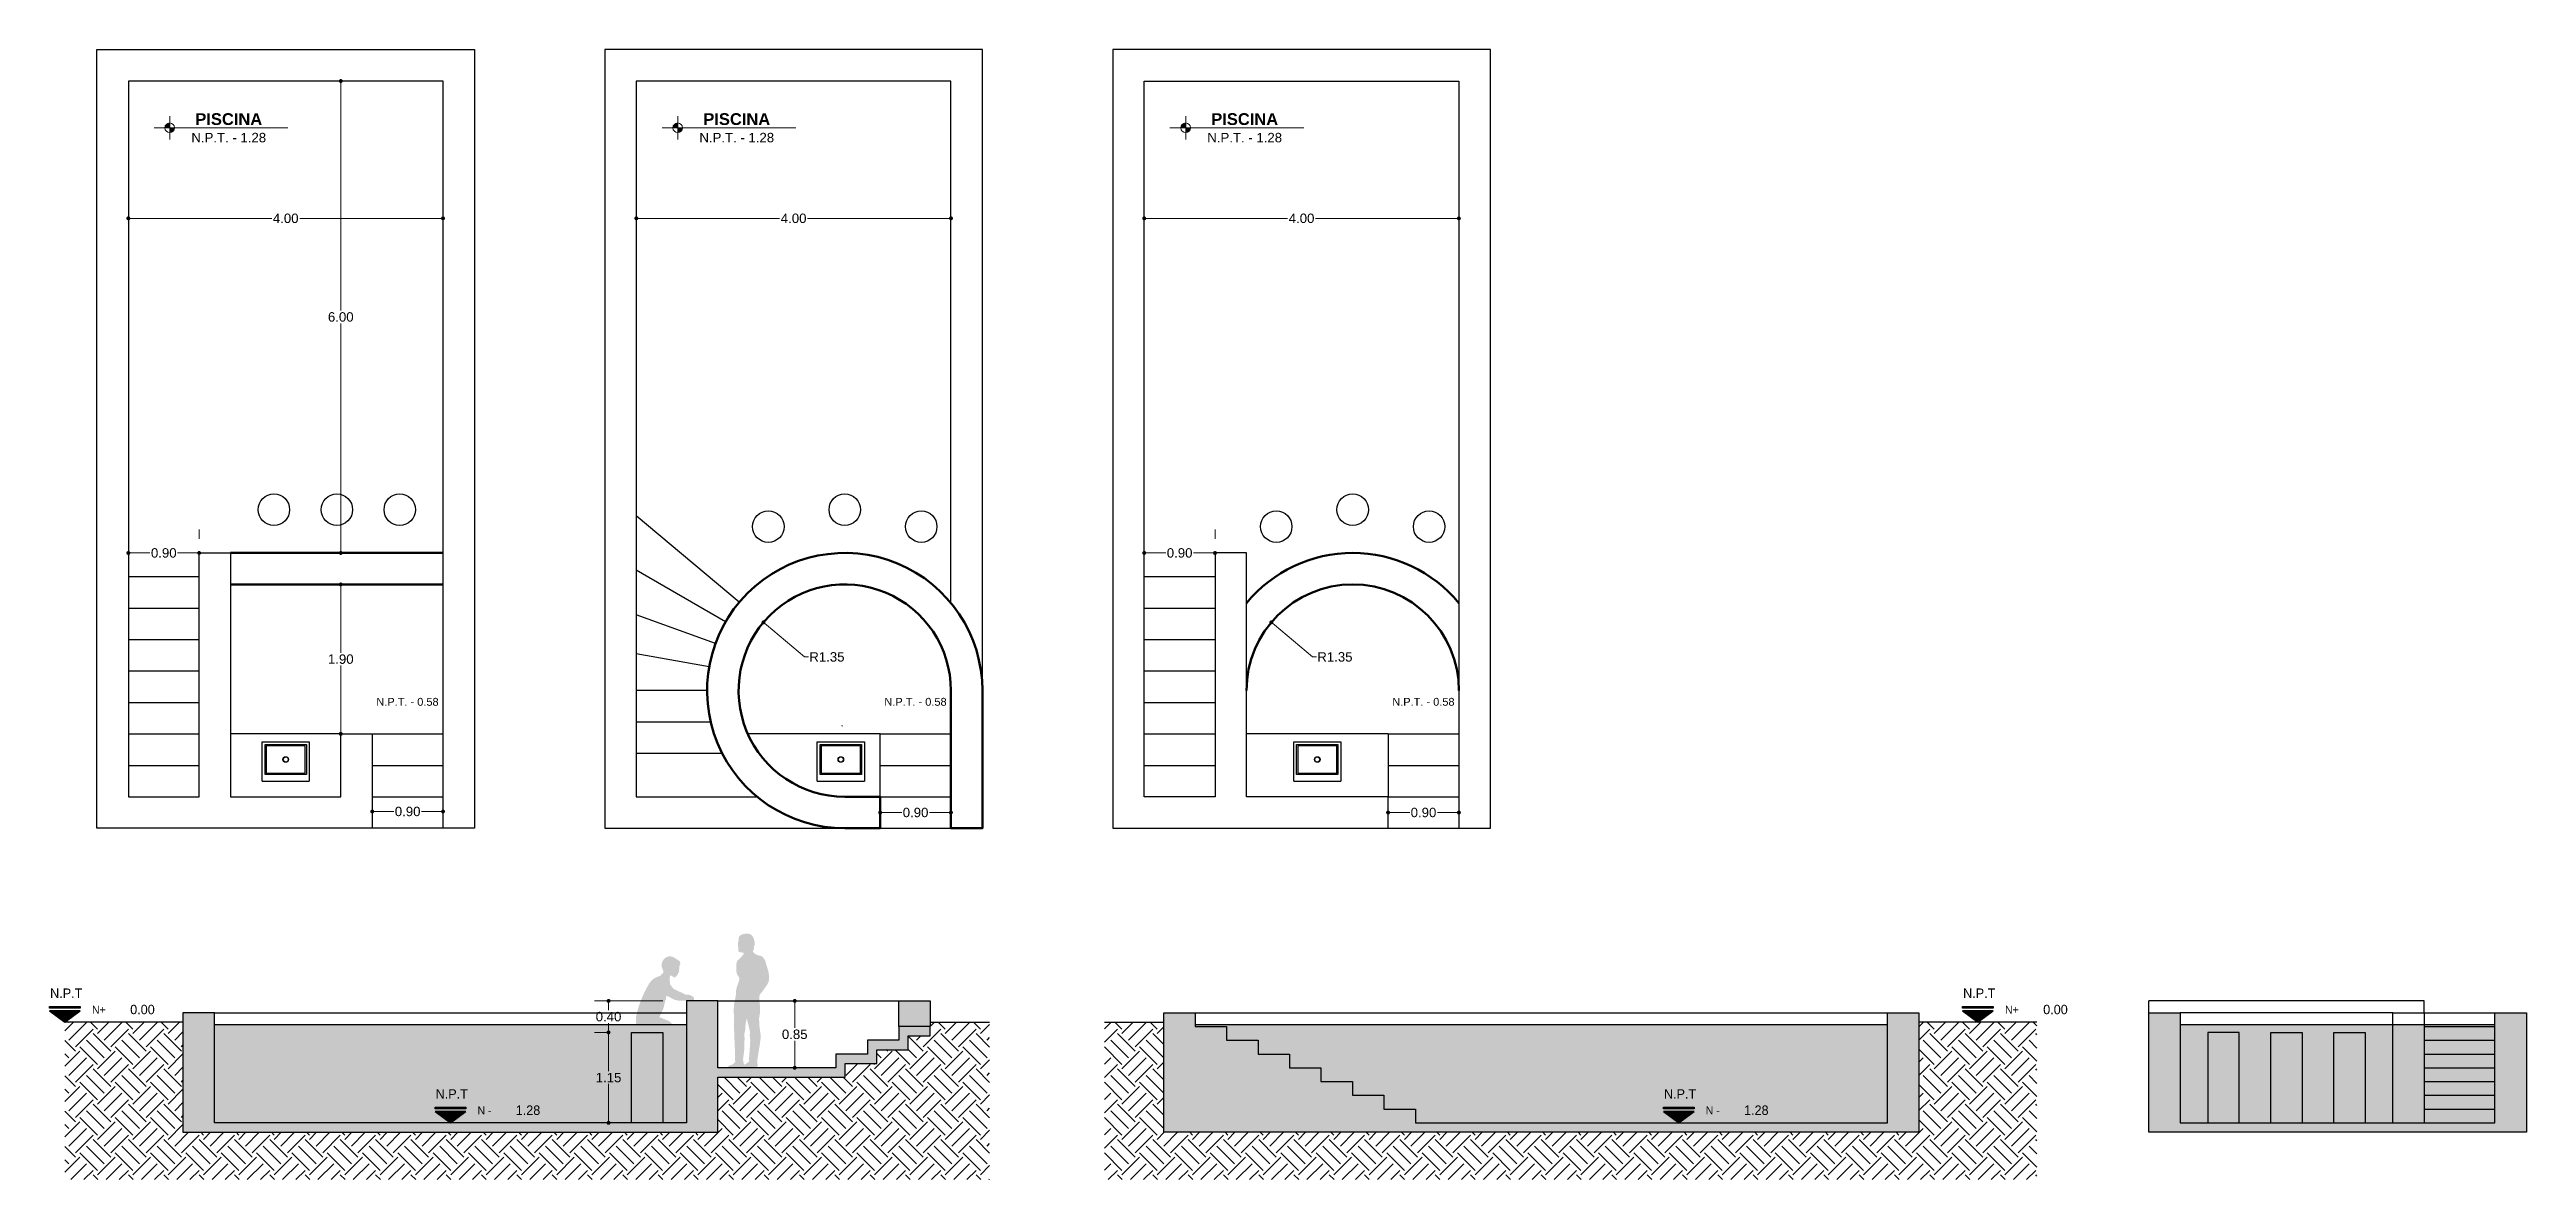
# Model space of a CAD drawing. Header units: metres. Extents: x 15.4 to 68.4, y 2.8 to 27.4.
# Drawn here: x 15.39 to 46.87, y 2.8 to 17.17 of the extents above; entities that cross this region are included whole.
import ezdxf
from ezdxf.enums import TextEntityAlignment as Align

# ---------------------------------------------------------------- set-up
doc = ezdxf.new("R2010")
doc.units = ezdxf.units.M
doc.layers.add('FIGURE_PERSONE', color=252, linetype='Continuous', lineweight=0)
doc.layers.add('MUEBLES', color=7, linetype='Continuous', true_color=0x939598)
doc.layers.add('TEXTO', color=7, linetype='Continuous', lineweight=9, true_color=0x737373)
doc.styles.add('BankGothic Md BT', font='bgothm.ttf')
doc.styles.add('GENERATED_STYLE_1', font='arial.ttf')
doc.styles.get("Standard").update_dxf_attribs({"font": 'arial.ttf'})
doc.dimstyles.new('Style', dxfattribs={"dimtxt": 0.12, "dimasz": 0.05, "dimexe": 0.18, "dimexo": 0.3, "dimgap": 0.02, "dimtad": 0, "dimtih": 1, "dimtoh": 1, "dimzin": 0, "dimdsep": 46, "dimtxsty": 'GENERATED_STYLE_1', "dimblk": 'Point', "dimcen": 0.1, "dimclrd": 150, "dimclre": 150, "dimclrt": 256, "dimadec": 0, "dimazin": 0, "dimtfac": 1, "dimtmove": 0, "dimatfit": 3, "dimfxl": 1, "dimtolj": 1, "dimtzin": 0, "dimlwd": 20, "dimlwe": 18, "dimarcsym": 0})
pattern_1 = [(0, (0, 0), (0, 6.985), [5.08, -1.905]), (90, (0, 0), (-6.985, 4e-16), [5.08, -1.905])]

msp = doc.modelspace()

# ---------------------------------------------------------------- texts
at = {"char_height": 0.12, "attachment_point": 1, "style": 'BankGothic Md BT'}
for insert in [(15.4, 5.231), (39.719, 5.231), (20.301, 3.951), (35.916, 3.951)]:
    msp.add_mtext_dynamic_manual_height_columns('\\pxqc;{\\C251;\\c6710371;N.P.T}', width=0.39755, gutter_width=0.4, heights=[0], dxfattribs=dict(at, insert=insert))
at = {"layer": 'TEXTO', "char_height": 0.2625, "width": 2.09774, "attachment_point": 5, "rotation": 359.9934}
for s, insert in [('{\\fArial|b1|i0|c0|p34;\\H0.57143x;\\C256;\\c0;PISCINA\\P\\fArial|b0|i0|c238|p34;\\H0.8x;N.P.T. \\fArial|b0|i0|c0|p34;-\\fArial|b0|i0|c238|p34; \\fArial|b0|i0|c0|p34;1\\fArial|b0|i0|c238|p34;.\\fArial|b0|i0|c0|p34;28}', (17.665, 16.173)), ('{\\fArial|b1|i0|c0|p34;\\H0.57143x;\\C256;\\c0;PISCINA\\P\\fArial|b0|i0|c238|p34;\\H0.8x;N.P.T. \\fArial|b0|i0|c0|p34;-\\fArial|b0|i0|c238|p34; \\fArial|b0|i0|c0|p34;1\\fArial|b0|i0|c238|p34;.\\fArial|b0|i0|c0|p34;28}', (24.123, 16.173)), ('{\\fArial|b1|i0|c0|p34;\\H0.57143x;\\C256;\\c0;PISCINA\\P\\fArial|b0|i0|c238|p34;\\H0.8x;N.P.T. \\fArial|b0|i0|c0|p34;-\\fArial|b0|i0|c238|p34; \\fArial|b0|i0|c0|p34;1\\fArial|b0|i0|c238|p34;.\\fArial|b0|i0|c0|p34;28}', (30.58, 16.173)), ('{\\fArial|b0|i0|c238|p34;\\H0.38096x;\\C256;\\c0;N.P.T.\\fArial|b0|i0|c0|p34; -\\fArial|b0|i0|c238|p34; 0.\\fArial|b0|i0|c0|p34;58}', (19.937, 8.875)), ('{\\fArial|b0|i0|c238|p34;\\H0.38096x;\\C256;\\c0;N.P.T.\\fArial|b0|i0|c0|p34; -\\fArial|b0|i0|c238|p34; 0.\\fArial|b0|i0|c0|p34;58}', (26.395, 8.875)), ('{\\fArial|b0|i0|c238|p34;\\H0.38096x;\\C256;\\c0;N.P.T.\\fArial|b0|i0|c0|p34; -\\fArial|b0|i0|c238|p34; 0.\\fArial|b0|i0|c0|p34;58}', (32.852, 8.875))]:
    msp.add_mtext(s, dxfattribs=dict(at, insert=insert))

# ---------------------------------------------------------------- blocks, each defined once
blk = doc.blocks.new('Nivel 2')
at = {"true_color": 0x636466}
h = blk.add_hatch(color=251, dxfattribs=at)
h.dxf.hatch_style = 1
h.paths.add_polyline_path([(0.15, 0.138), (-0.15, 0.138), (-0.15, 0.154), (0.15, 0.154)])
at = {"true_color": 0x939598}
h = blk.add_hatch(color=252, dxfattribs=at)
h.dxf.hatch_style = 1
h.paths.add_polyline_path([(0.15, 0.11), (-0.15, 0.11), (0, 0)])
at = {"color": 7, "lineweight": -3}
blk.add_lwpolyline([(0.15, 0.138), (-0.15, 0.138), (-0.15, 0.154), (0.15, 0.154)], close=True, dxfattribs=at)
blk.add_lwpolyline([(0.15, 0.11), (-0.15, 0.11), (0, 0), (0.15, 0.11)], dxfattribs=at)
at = {"style": 'BankGothic Md BT'}
blk.add_attdef('N+', text='', height=0.08, dxfattribs=at).set_placement((0.332, 0.121), align=Align.MIDDLE)
at = {"color": 150, "style": 'BankGothic Md BT'}
blk.add_attdef('0.00', text='', height=0.1, dxfattribs=at).set_placement((0.757, 0.123), align=Align.MIDDLE)
blk = doc.blocks.new('Lavabo')
at = {"layer": 'MUEBLES'}
for p, q in [((-0.3, 0), (-0.3, -0.499)), ((-0.3, 0), (0.3, 0)), ((0.3, -0.499), (0.3, 0)), ((0.263, -0.085), (-0.263, -0.085)), ((-0.263, -0.085), (-0.263, -0.464)), ((-0.248, -0.449), (-0.248, -0.1)), ((-0.248, -0.1), (0.248, -0.1)), ((0.248, -0.1), (0.248, -0.449)), ((0.263, -0.464), (0.263, -0.085)), ((-0.3, -0.499), (0.3, -0.499)), ((-0.263, -0.464), (0.263, -0.464)), ((0.248, -0.449), (-0.248, -0.449))]:
    blk.add_line(p, q, dxfattribs=at)
for radius, start, end in [(0.035, 0, 180), (0.035, 180, 0), (0.032, 360, 180), (0.032, 180, 360)]:
    blk.add_arc((0, -0.2745), radius, start, end, dxfattribs=at)
blk = doc.blocks.new('*U5')
h = blk.add_hatch()
h.set_pattern_fill('ANGLE', color=256)
h.set_pattern_definition(pattern_1)
h.paths.add_polyline_path([(0, 0), (0, 0.061, 0.414214), (-0.061, 0)])
h.paths.add_polyline_path([(0, -0.061, 0.414214), (0.061, 0), (0, 0)])
h = blk.add_hatch()
h.set_pattern_fill('ANGLE', color=256)
h.set_pattern_definition(pattern_1)
h.paths.add_polyline_path([(0, 0), (0, 0.061, 0.414214), (-0.061, 0)])
h.paths.add_polyline_path([(0.061, 0), (0, 0), (0, -0.061, 0.414214)])
h = blk.add_hatch(color=256)
h.dxf.hatch_style = 1
h.paths.add_polyline_path([(0, 0), (0, 0.061, 0.414214), (-0.061, 0)])
h.paths.add_polyline_path([(0.061, 0), (0, 0), (0, -0.061, 0.414214)])
at = {"color": 251, "linetype": 'Continuous', "lineweight": 9, "true_color": 0x636466}
for p, q in [((0, -0.15), (0, 0.15)), ((0, 0), (-0.2, 0)), ((0, 0), (1.5, 0))]:
    blk.add_line(p, q, dxfattribs=at)
blk.add_circle((0, 0), 0.0613, dxfattribs=at)
blk = doc.blocks.new('Point')
at = {"color": 0, "linetype": 'ByBlock', "lineweight": -2}
blk.add_line((-0.5, 0), (-1, 0), dxfattribs=at)
at = {"color": 0, "linetype": 'ByBlock', "const_width": 0.5}
blk.add_lwpolyline([(-0.25, 0, 1), (0.25, 0, 1)], format="xyb", close=True, dxfattribs=at)
blk = doc.blocks.new('*D10')
at = {"color": 150, "lineweight": 18, "transparency": 16777216}
for p, q in [((22.483, 4.673), (22.313, 4.673)), ((22.483, 3.523), (22.313, 3.523))]:
    blk.add_line(p, q, dxfattribs=at)
at = {"color": 150, "lineweight": 20, "transparency": 16777216}
for p, q in [((22.493, 4.623), (22.493, 4.179)), ((22.493, 3.573), (22.493, 4.017))]:
    blk.add_line(p, q, dxfattribs=at)
at = {"color": 150, "lineweight": 20, "transparency": 16777216, "xscale": 0.05, "yscale": 0.05, "zscale": 0.05}
for p, rotation in [((22.493, 4.673), 90), ((22.493, 3.523), 270)]:
    blk.add_blockref('Point', p, dxfattribs=dict(at, rotation=rotation))
at = {"transparency": 16777216, "insert": (22.493, 4.098), "char_height": 0.12, "attachment_point": 5, "style": 'GENERATED_STYLE_1'}
blk.add_mtext('\\A1;1.15', dxfattribs=at)
blk = doc.blocks.new('*D11')
at = {"color": 150, "lineweight": 18, "transparency": 16777216}
for p, q in [((23.183, 5.073), (22.313, 5.073)), ((22.483, 4.673), (22.313, 4.673))]:
    blk.add_line(p, q, dxfattribs=at)
at = {"color": 150, "lineweight": 20, "transparency": 16777216}
for p, q in [((22.493, 5.023), (22.493, 4.954)), ((22.493, 4.723), (22.493, 4.792))]:
    blk.add_line(p, q, dxfattribs=at)
at = {"color": 150, "lineweight": 20, "transparency": 16777216, "xscale": 0.05, "yscale": 0.05, "zscale": 0.05}
for p, rotation in [((22.493, 5.073), 90), ((22.493, 4.673), 270)]:
    blk.add_blockref('Point', p, dxfattribs=dict(at, rotation=rotation))
at = {"transparency": 16777216, "insert": (22.493, 4.873), "char_height": 0.12, "attachment_point": 5, "style": 'GENERATED_STYLE_1'}
blk.add_mtext('\\A1;0.40', dxfattribs=at)
blk = doc.blocks.new('*D12')
at = {"color": 150, "lineweight": 18, "transparency": 16777216}
for p, q in [((24.183, 5.073), (25.04, 5.073)), ((24.183, 4.223), (25.04, 4.223))]:
    blk.add_line(p, q, dxfattribs=at)
at = {"color": 150, "lineweight": 20, "transparency": 16777216}
for p, q in [((24.86, 5.023), (24.86, 4.729)), ((24.86, 4.273), (24.86, 4.567))]:
    blk.add_line(p, q, dxfattribs=at)
at = {"color": 150, "lineweight": 20, "transparency": 16777216, "xscale": 0.05, "yscale": 0.05, "zscale": 0.05}
for p, rotation in [((24.86, 5.073), 90), ((24.86, 4.223), 270)]:
    blk.add_blockref('Point', p, dxfattribs=dict(at, rotation=rotation))
at = {"transparency": 16777216, "insert": (24.86, 4.648), "char_height": 0.12, "attachment_point": 5, "style": 'GENERATED_STYLE_1'}
blk.add_mtext('\\A1;0.85', dxfattribs=at)
blk = doc.blocks.new('*D13')
at = {"color": 150, "lineweight": 18, "transparency": 16777216}
for p, q in [((18.789, 10.368), (18.909, 10.368)), ((18.789, 8.468), (18.909, 8.468))]:
    blk.add_line(p, q, dxfattribs=at)
at = {"color": 150, "lineweight": 20, "transparency": 16777216}
for p, q in [((19.089, 10.318), (19.089, 9.499)), ((19.089, 8.518), (19.089, 9.337))]:
    blk.add_line(p, q, dxfattribs=at)
at = {"color": 150, "lineweight": 20, "transparency": 16777216, "xscale": 0.05, "yscale": 0.05, "zscale": 0.05}
for p, rotation in [((19.089, 10.368), 90), ((19.089, 8.468), 270)]:
    blk.add_blockref('Point', p, dxfattribs=dict(at, rotation=rotation))
at = {"transparency": 16777216, "insert": (19.089, 9.418), "char_height": 0.12, "attachment_point": 5, "style": 'GENERATED_STYLE_1'}
blk.add_mtext('\\A1;1.90', dxfattribs=at)
blk = doc.blocks.new('*D14')
at = {"color": 150, "lineweight": 18, "transparency": 16777216}
for p, q in [((17.589, 16.768), (19.269, 16.768)), ((17.589, 10.768), (19.269, 10.768))]:
    blk.add_line(p, q, dxfattribs=at)
at = {"color": 150, "lineweight": 20, "transparency": 16777216}
for p, q in [((19.089, 16.718), (19.089, 13.849)), ((19.089, 10.818), (19.089, 13.687))]:
    blk.add_line(p, q, dxfattribs=at)
at = {"color": 150, "lineweight": 20, "transparency": 16777216, "xscale": 0.05, "yscale": 0.05, "zscale": 0.05}
for p, rotation in [((19.089, 16.768), 90), ((19.089, 10.768), 270)]:
    blk.add_blockref('Point', p, dxfattribs=dict(at, rotation=rotation))
at = {"transparency": 16777216, "insert": (19.089, 13.768), "char_height": 0.12, "attachment_point": 5, "style": 'GENERATED_STYLE_1'}
blk.add_mtext('\\A1;6.00', dxfattribs=at)
blk = doc.blocks.new('*D15')
at = {"color": 150, "lineweight": 18, "transparency": 16777216}
for p, q in [((16.389, 16.468), (16.389, 14.842)), ((20.389, 16.468), (20.389, 14.842))]:
    blk.add_line(p, q, dxfattribs=at)
at = {"color": 150, "lineweight": 20, "transparency": 16777216}
for p, q in [((16.439, 15.022), (18.211, 15.022)), ((20.339, 15.022), (18.567, 15.022))]:
    blk.add_line(p, q, dxfattribs=at)
at = {"color": 150, "lineweight": 20, "transparency": 16777216, "xscale": 0.05, "yscale": 0.05, "zscale": 0.05, "rotation": 180}
blk.add_blockref('Point', (16.389, 15.022), dxfattribs=at)
at = {"color": 150, "lineweight": 20, "transparency": 16777216, "xscale": 0.05, "yscale": 0.05, "zscale": 0.05}
blk.add_blockref('Point', (20.389, 15.022), dxfattribs=at)
at = {"transparency": 16777216, "insert": (18.389, 15.022), "char_height": 0.12, "attachment_point": 5, "style": 'GENERATED_STYLE_1'}
blk.add_mtext('\\A1;4.00', dxfattribs=at)
blk = doc.blocks.new('*D16')
at = {"color": 150, "lineweight": 18, "transparency": 16777216}
for p, q in [((22.846, 16.468), (22.846, 14.842)), ((26.846, 16.468), (26.846, 14.842))]:
    blk.add_line(p, q, dxfattribs=at)
at = {"color": 150, "lineweight": 20, "transparency": 16777216}
for p, q in [((22.896, 15.022), (24.668, 15.022)), ((26.796, 15.022), (25.024, 15.022))]:
    blk.add_line(p, q, dxfattribs=at)
at = {"color": 150, "lineweight": 20, "transparency": 16777216, "xscale": 0.05, "yscale": 0.05, "zscale": 0.05, "rotation": 180}
blk.add_blockref('Point', (22.846, 15.022), dxfattribs=at)
at = {"color": 150, "lineweight": 20, "transparency": 16777216, "xscale": 0.05, "yscale": 0.05, "zscale": 0.05}
blk.add_blockref('Point', (26.846, 15.022), dxfattribs=at)
at = {"transparency": 16777216, "insert": (24.846, 15.022), "char_height": 0.12, "attachment_point": 5, "style": 'GENERATED_STYLE_1'}
blk.add_mtext('\\A1;4.00', dxfattribs=at)
blk = doc.blocks.new('*D17')
at = {"color": 150, "lineweight": 18, "transparency": 16777216}
for p, q in [((29.303, 16.468), (29.303, 14.842)), ((33.303, 16.468), (33.303, 14.842))]:
    blk.add_line(p, q, dxfattribs=at)
at = {"color": 150, "lineweight": 20, "transparency": 16777216}
for p, q in [((29.353, 15.022), (31.125, 15.022)), ((33.253, 15.022), (31.481, 15.022))]:
    blk.add_line(p, q, dxfattribs=at)
at = {"color": 150, "lineweight": 20, "transparency": 16777216, "xscale": 0.05, "yscale": 0.05, "zscale": 0.05, "rotation": 180}
blk.add_blockref('Point', (29.303, 15.022), dxfattribs=at)
at = {"color": 150, "lineweight": 20, "transparency": 16777216, "xscale": 0.05, "yscale": 0.05, "zscale": 0.05}
blk.add_blockref('Point', (33.303, 15.022), dxfattribs=at)
at = {"transparency": 16777216, "insert": (31.303, 15.022), "char_height": 0.12, "attachment_point": 5, "style": 'GENERATED_STYLE_1'}
blk.add_mtext('\\A1;4.00', dxfattribs=at)
blk = doc.blocks.new('*D18')
at = {"color": 150, "lineweight": 18, "transparency": 16777216}
for p, q in [((16.389, 11.068), (16.389, 10.948)), ((17.289, 11.068), (17.289, 10.948))]:
    blk.add_line(p, q, dxfattribs=at)
at = {"color": 150, "lineweight": 20, "transparency": 16777216}
for p, q in [((16.439, 10.768), (16.663, 10.768)), ((17.239, 10.768), (17.014, 10.768))]:
    blk.add_line(p, q, dxfattribs=at)
at = {"color": 150, "lineweight": 20, "transparency": 16777216, "xscale": 0.05, "yscale": 0.05, "zscale": 0.05, "rotation": 180}
blk.add_blockref('Point', (16.389, 10.768), dxfattribs=at)
at = {"color": 150, "lineweight": 20, "transparency": 16777216, "xscale": 0.05, "yscale": 0.05, "zscale": 0.05}
blk.add_blockref('Point', (17.289, 10.768), dxfattribs=at)
at = {"transparency": 16777216, "insert": (16.839, 10.768), "char_height": 0.12, "attachment_point": 5, "style": 'GENERATED_STYLE_1'}
blk.add_mtext('\\A1;0.90', dxfattribs=at)
blk = doc.blocks.new('*D20')
at = {"color": 150, "lineweight": 18, "transparency": 16777216}
for p, q in [((29.303, 11.068), (29.303, 10.948)), ((30.203, 11.068), (30.203, 10.948))]:
    blk.add_line(p, q, dxfattribs=at)
at = {"color": 150, "lineweight": 20, "transparency": 16777216}
for p, q in [((29.353, 10.768), (29.578, 10.768)), ((30.153, 10.768), (29.929, 10.768))]:
    blk.add_line(p, q, dxfattribs=at)
at = {"color": 150, "lineweight": 20, "transparency": 16777216, "xscale": 0.05, "yscale": 0.05, "zscale": 0.05, "rotation": 180}
blk.add_blockref('Point', (29.303, 10.768), dxfattribs=at)
at = {"color": 150, "lineweight": 20, "transparency": 16777216, "xscale": 0.05, "yscale": 0.05, "zscale": 0.05}
blk.add_blockref('Point', (30.203, 10.768), dxfattribs=at)
at = {"transparency": 16777216, "insert": (29.753, 10.768), "char_height": 0.12, "attachment_point": 5, "style": 'GENERATED_STYLE_1'}
blk.add_mtext('\\A1;0.90', dxfattribs=at)
blk = doc.blocks.new('*D21')
at = {"color": 150, "lineweight": 18, "transparency": 16777216}
for p, q in [((32.403, 7.568), (32.403, 7.648)), ((33.303, 7.568), (33.303, 7.648))]:
    blk.add_line(p, q, dxfattribs=at)
at = {"color": 150, "lineweight": 20, "transparency": 16777216}
for p, q in [((32.453, 7.468), (32.678, 7.468)), ((33.253, 7.468), (33.029, 7.468))]:
    blk.add_line(p, q, dxfattribs=at)
at = {"color": 150, "lineweight": 20, "transparency": 16777216, "xscale": 0.05, "yscale": 0.05, "zscale": 0.05, "rotation": 180}
blk.add_blockref('Point', (32.403, 7.468), dxfattribs=at)
at = {"color": 150, "lineweight": 20, "transparency": 16777216, "xscale": 0.05, "yscale": 0.05, "zscale": 0.05}
blk.add_blockref('Point', (33.303, 7.468), dxfattribs=at)
at = {"transparency": 16777216, "insert": (32.853, 7.468), "char_height": 0.12, "attachment_point": 5, "style": 'GENERATED_STYLE_1'}
blk.add_mtext('\\A1;0.90', dxfattribs=at)
blk = doc.blocks.new('*D22')
at = {"color": 150, "lineweight": 18, "transparency": 16777216}
for p, q in [((25.946, 7.768), (25.946, 7.648)), ((26.846, 7.768), (26.846, 7.648))]:
    blk.add_line(p, q, dxfattribs=at)
at = {"color": 150, "lineweight": 20, "transparency": 16777216}
for p, q in [((25.996, 7.468), (26.22, 7.468)), ((26.796, 7.468), (26.572, 7.468))]:
    blk.add_line(p, q, dxfattribs=at)
at = {"color": 150, "lineweight": 20, "transparency": 16777216, "xscale": 0.05, "yscale": 0.05, "zscale": 0.05, "rotation": 180}
blk.add_blockref('Point', (25.946, 7.468), dxfattribs=at)
at = {"color": 150, "lineweight": 20, "transparency": 16777216, "xscale": 0.05, "yscale": 0.05, "zscale": 0.05}
blk.add_blockref('Point', (26.846, 7.468), dxfattribs=at)
at = {"transparency": 16777216, "insert": (26.396, 7.468), "char_height": 0.12, "attachment_point": 5, "style": 'GENERATED_STYLE_1'}
blk.add_mtext('\\A1;0.90', dxfattribs=at)
blk = doc.blocks.new('*D23')
at = {"color": 150, "lineweight": 18, "transparency": 16777216}
for p, q in [((19.489, 7.568), (19.489, 7.661)), ((20.389, 7.568), (20.389, 7.661))]:
    blk.add_line(p, q, dxfattribs=at)
at = {"color": 150, "lineweight": 20, "transparency": 16777216}
for p, q in [((19.539, 7.481), (19.763, 7.481)), ((20.339, 7.481), (20.114, 7.481))]:
    blk.add_line(p, q, dxfattribs=at)
at = {"color": 150, "lineweight": 20, "transparency": 16777216, "xscale": 0.05, "yscale": 0.05, "zscale": 0.05, "rotation": 180}
blk.add_blockref('Point', (19.489, 7.481), dxfattribs=at)
at = {"color": 150, "lineweight": 20, "transparency": 16777216, "xscale": 0.05, "yscale": 0.05, "zscale": 0.05}
blk.add_blockref('Point', (20.389, 7.481), dxfattribs=at)
at = {"transparency": 16777216, "insert": (19.939, 7.481), "char_height": 0.12, "attachment_point": 5, "style": 'GENERATED_STYLE_1'}
blk.add_mtext('\\A1;0.90', dxfattribs=at)
blk = doc.blocks.new('*D24')
at = {"color": 150, "lineweight": 20, "transparency": 16777216}
for p, q in [((24.986, 9.446), (24.5, 9.854)), ((25.036, 9.446), (24.986, 9.446))]:
    blk.add_line(p, q, dxfattribs=at)
at = {"color": 150, "lineweight": 20, "transparency": 16777216, "xscale": 0.05, "yscale": 0.05, "zscale": 0.05, "rotation": 139.9999999999998}
blk.add_blockref('Point', (24.462, 9.886), dxfattribs=at)
at = {"transparency": 16777216, "insert": (25.269, 9.446), "char_height": 0.12, "attachment_point": 5, "style": 'GENERATED_STYLE_1'}
blk.add_mtext('\\A1;R1.35', dxfattribs=at)
blk = doc.blocks.new('*D25')
at = {"color": 150, "lineweight": 20, "transparency": 16777216}
for p, q in [((31.443, 9.446), (30.957, 9.854)), ((31.493, 9.446), (31.443, 9.446))]:
    blk.add_line(p, q, dxfattribs=at)
at = {"color": 150, "lineweight": 20, "transparency": 16777216, "xscale": 0.05, "yscale": 0.05, "zscale": 0.05, "rotation": 140.0000000000004}
blk.add_blockref('Point', (30.919, 9.886), dxfattribs=at)
at = {"transparency": 16777216, "insert": (31.727, 9.446), "char_height": 0.12, "attachment_point": 5, "style": 'GENERATED_STYLE_1'}
blk.add_mtext('\\A1;R1.35', dxfattribs=at)

# ---------------------------------------------------------------- dimensions: what is measured, and where the dimension line sits
for base, p1, p2, picture, middle in [((20.389, 15.022), (16.389, 16.768), (20.389, 16.768), '*D15', (18.389, 15.022)), ((26.846, 15.022), (22.846, 16.768), (26.846, 16.768), '*D16', (24.846, 15.022)), ((33.303, 15.022), (29.303, 16.768), (33.303, 16.768), '*D17', (31.303, 15.022)), ((16.389, 10.768), (17.289, 10.768), (16.389, 10.768), '*D18', (16.839, 10.768)), ((29.303, 10.768), (30.203, 10.768), (29.303, 10.768), '*D20', (29.753, 10.768)), ((20.389, 7.481), (19.489, 7.268), (20.389, 7.268), '*D23', (19.939, 7.481)), ((26.846, 7.468), (25.946, 7.468), (26.846, 7.468), '*D22', (26.396, 7.468)), ((33.303, 7.468), (32.403, 7.268), (33.303, 7.268), '*D21', (32.853, 7.468))]:
    dim = msp.add_linear_dim(base=base, p1=p1, p2=p2, dimstyle='Style')
    dim.commit()
    dim.dimension.update_dxf_attribs({"geometry": picture, "text_midpoint": middle})
for base, p1, p2, picture, middle in [((19.089, 16.768), (17.289, 10.768), (17.289, 16.768), '*D14', (19.089, 13.768)), ((19.089, 10.368), (19.089, 8.468), (19.089, 10.368), '*D13', (19.089, 9.418)), ((22.493, 5.073), (22.783, 4.673), (23.483, 5.073), '*D11', (22.493, 4.873)), ((24.86, 4.223), (23.883, 5.073), (23.883, 4.223), '*D12', (24.86, 4.648)), ((22.493, 3.523), (22.783, 4.673), (22.783, 3.523), '*D10', (22.493, 4.098))]:
    dim = msp.add_linear_dim(base=base, p1=p1, p2=p2, angle=90, dimstyle='Style')
    dim.commit()
    dim.dimension.update_dxf_attribs({"geometry": picture, "text_midpoint": middle})
for center, mpoint, picture, middle in [((25.496, 9.018), (24.462, 9.886), '*D24', (25.269, 9.446)), ((31.953, 9.018), (30.919, 9.886), '*D25', (31.727, 9.446))]:
    dim = msp.add_radius_dim(center=center, mpoint=mpoint, dimstyle='Style')
    dim.commit()
    dim.dimension.update_dxf_attribs({"geometry": picture, "text_midpoint": middle, "dimtype": 164})

# ---------------------------------------------------------------- hatches: boundary and pattern name
at = {"true_color": 0xfecc66}
h = msp.add_hatch(color=31, dxfattribs=at)
h.dxf.hatch_style = 1
edge = h.paths.add_edge_path(flags=16)
edge.add_line((23.195, 4.665), (23.209, 4.514))
edge.add_line((23.209, 4.514), (23.232, 4.316))
edge.add_arc((24.628, 3.66), 1.543, 148.3794, 154.8439, ccw=False)
edge.add_line((23.314, 4.469), (23.331, 4.565))
edge.add_line((23.331, 4.565), (23.319, 4.581))
edge.add_arc((23.549, 4.976), 0.457, 235.3735, 239.756, ccw=False)
edge.add_line((23.289, 4.599), (23.195, 4.665))
edge = h.paths.add_edge_path()
edge.add_line((23.183, 4.124), (23.183, 3.977))
edge.add_line((23.183, 3.977), (23.374, 3.924))
edge.add_line((23.374, 3.924), (23.372, 3.973))
edge.add_line((23.372, 3.973), (23.32, 4.01))
edge.add_arc((21.731, 3.547), 1.655, 16.2494, 18.0978)
edge.add_arc((23.569, 4.148), 0.279, 184.1397, 198.0978, ccw=False)
edge.add_line((23.291, 4.128), (23.309, 4.153))
edge.add_line((23.309, 4.153), (23.332, 4.19))
edge.add_line((23.332, 4.19), (23.402, 4.364))
edge.add_arc((23.719, 4.317), 0.32, 155.4694, 171.5068, ccw=False)
edge.add_line((23.428, 4.45), (23.46, 4.542))
edge.add_arc((23.34, 4.583), 0.127, 340.9653, 383.0962)
edge.add_arc((23.396, 4.607), 0.0653, 23.0962, 70.2911)
edge.add_line((23.418, 4.668), (23.269, 4.814))
edge.add_line((23.269, 4.814), (23.138, 4.867))
edge.add_line((23.138, 4.867), (23.189, 4.973))
edge.add_line((23.189, 4.973), (23.222, 5.102))
edge.add_line((23.222, 5.102), (23.222, 5.134))
edge.add_line((23.222, 5.134), (23.25, 5.132))
edge.add_line((23.25, 5.132), (23.295, 5.106))
edge.add_arc((23.407, 5.302), 0.226, 240.3475, 268.0292)
edge.add_line((23.399, 5.077), (23.568, 5.077))
edge.add_arc((23.552, 5.1), 0.0287, 304.3857, 397.1501)
edge.add_arc((23.493, 5.041), 0.112, 43.4016, 99.3671)
edge.add_line((23.475, 5.151), (23.457, 5.161))
edge.add_line((23.457, 5.161), (23.318, 5.227))
edge.add_arc((22.851, 4.902), 0.569, 34.9138, 41.9732)
edge.add_arc((23.051, 5.294), 0.224, 356.828, 365.7699)
edge.add_line((23.273, 5.317), (23.269, 5.363))
edge.add_line((23.269, 5.363), (23.279, 5.401))
edge.add_line((23.279, 5.401), (23.326, 5.373))
edge.add_line((23.326, 5.373), (23.342, 5.373))
edge.add_line((23.342, 5.373), (23.371, 5.405))
edge.add_line((23.371, 5.405), (23.376, 5.423))
edge.add_line((23.376, 5.423), (23.381, 5.433))
edge.add_line((23.381, 5.433), (23.388, 5.44))
edge.add_line((23.388, 5.44), (23.388, 5.461))
edge.add_arc((23.187, 5.498), 0.205, 349.4193, 358.9024)
edge.add_arc((23.746, 5.451), 0.357, 167.0375, 172.9369, ccw=False)
edge.add_line((23.398, 5.531), (23.408, 5.547))
edge.add_line((23.408, 5.547), (23.402, 5.566))
edge.add_arc((23.395, 5.569), 0.00746, 336.2512, 412.0259)
edge.add_arc((23.078, 5.17), 0.517, 51.456, 62.7598)
edge.add_arc((23.273, 5.55), 0.0897, 62.7598, 109.0731)
edge.add_arc((23.281, 5.528), 0.113, 109.0731, 201.81)
edge.add_line((23.176, 5.487), (23.188, 5.456))
edge.add_line((23.188, 5.456), (23.187, 5.417))
edge.add_line((23.187, 5.417), (23.172, 5.42))
edge.add_line((23.172, 5.42), (23.15, 5.391))
edge.add_line((23.15, 5.391), (23.113, 5.379))
edge.add_arc((23.172, 5.202), 0.186, 108.4264, 148.8651)
edge.add_arc((24.221, 4.568), 1.412, 148.8651, 166.782)
edge.add_arc((23.102, 4.831), 0.262, 166.782, 206.264)
edge.add_arc((22.932, 4.747), 0.0724, 206.264, 255.2866)
edge.add_line((22.913, 4.677), (23.05, 4.677))
edge.add_arc((23.066, 5.001), 0.324, 267.2943, 279.1822)
edge.add_arc((23.138, 4.553), 0.13, 77.8032, 99.1822, ccw=False)
edge.add_line((23.166, 4.68), (23.177, 4.677))
edge.add_line((23.177, 4.677), (23.181, 4.674))
edge.add_arc((22.783, 4.671), 0.398, 0.3219, 0.4377, ccw=False)
edge.add_line((23.181, 4.673), (23.183, 4.673))
edge.add_line((23.183, 4.673), (23.183, 4.144))
edge.add_line((23.183, 4.144), (23.184, 4.144))
edge.add_line((23.184, 4.144), (23.184, 4.124))
edge.add_line((23.184, 4.124), (23.183, 4.124))
at = {"true_color": 0x464646}
h = msp.add_hatch(color=49, dxfattribs=at)
h.dxf.hatch_style = 1
h.paths.add_polyline_path([(17.483, 4.923), (17.083, 4.923), (17.083, 3.403), (23.883, 3.403), (23.883, 4.103), (25.503, 4.103), (25.503, 4.278), (25.903, 4.278), (25.903, 4.453), (26.303, 4.453), (26.303, 4.628), (26.583, 4.628), (26.583, 4.748), (26.183, 4.748), (26.183, 4.573), (25.783, 4.573), (25.783, 4.398), (25.383, 4.398), (25.383, 4.223), (23.883, 4.223), (23.883, 5.073), (23.483, 5.073), (23.483, 3.523), (17.483, 3.523)])
at = {"true_color": 0x919191}
h = msp.add_hatch(color=252, dxfattribs=at)
h.dxf.hatch_style = 1
h.paths.add_polyline_path([(26.583, 5.073), (26.183, 5.073), (26.183, 4.748), (26.583, 4.748)])
h.paths.add_polyline_path([(23.183, 4.673), (22.783, 4.673), (22.783, 3.523), (23.183, 3.523)])
h = msp.add_hatch(dxfattribs=at)
h.set_pattern_fill('EARTH', color=252, scale=0.05, angle=45)
h.paths.add_polyline_path([(17.083, 4.803), (15.582, 4.803), (15.582, 2.803), (27.338, 2.803), (27.338, 4.803), (26.583, 4.803), (26.583, 4.748), (26.583, 4.628), (26.303, 4.628), (26.303, 4.453), (25.903, 4.453), (25.903, 4.278), (25.503, 4.278), (25.503, 4.103), (23.883, 4.103), (23.883, 3.403), (17.083, 3.403)])
at = {"true_color": 0xadddf7, "transparency": 33554549}
h = msp.add_hatch(color=141, dxfattribs=at)
h.dxf.hatch_style = 1
h.paths.add_polyline_path([(22.783, 4.673), (23.183, 4.673), (23.183, 3.523), (23.483, 3.523), (23.483, 4.773), (17.483, 4.773), (17.483, 3.523), (22.783, 3.523)])
at = {"true_color": 0x919191}
h = msp.add_hatch(dxfattribs=at)
h.set_pattern_fill('EARTH', color=252, scale=0.05, angle=45)
h.paths.add_polyline_path([(40.652, 4.803), (39.15, 4.803), (39.15, 3.403), (29.55, 3.403), (29.55, 4.803), (28.796, 4.803), (28.796, 2.803), (40.652, 2.803)])
at = {"true_color": 0x464646}
h = msp.add_hatch(color=49, dxfattribs=at)
h.dxf.hatch_style = 1
h.paths.add_polyline_path([(39.15, 3.403), (39.15, 4.923), (38.75, 4.923), (38.75, 3.523), (32.75, 3.523), (32.75, 3.698), (32.35, 3.698), (32.35, 3.873), (31.95, 3.873), (31.95, 4.048), (31.55, 4.048), (31.55, 4.223), (31.15, 4.223), (31.15, 4.398), (30.75, 4.398), (30.75, 4.573), (30.35, 4.573), (30.35, 4.748), (29.95, 4.748), (29.95, 4.923), (29.55, 4.923), (29.55, 3.403)])
at = {"true_color": 0xadddf7, "transparency": 33554549}
h = msp.add_hatch(color=141, dxfattribs=at)
h.dxf.hatch_style = 1
h.paths.add_polyline_path([(29.95, 4.773), (29.95, 4.748), (30.35, 4.748), (30.35, 4.573), (30.75, 4.573), (30.75, 4.398), (31.15, 4.398), (31.15, 4.223), (31.55, 4.223), (31.55, 4.048), (31.95, 4.048), (31.95, 3.873), (32.35, 3.873), (32.35, 3.698), (32.75, 3.698), (32.75, 3.523), (38.75, 3.523), (38.75, 4.773)])
at = {"true_color": 0x464646}
h = msp.add_hatch(color=49, dxfattribs=at)
h.dxf.hatch_style = 1
h.paths.add_polyline_path([(42.474, 4.923), (42.074, 4.923), (42.074, 3.403), (46.874, 3.403), (46.874, 4.923), (46.474, 4.923), (46.474, 3.523), (42.474, 3.523)])
at = {"true_color": 0xadddf7, "transparency": 33554549}
h = msp.add_hatch(color=141, dxfattribs=at)
h.dxf.hatch_style = 1
h.paths.add_polyline_path([(42.474, 4.773), (46.474, 4.773), (46.474, 3.523), (42.474, 3.523)])
at = {"layer": 'FIGURE_PERSONE', "true_color": 0xfecc66}
h = msp.add_hatch(color=31, dxfattribs=at)
h.paths.add_polyline_path([(24.227, 4.263), (24.216, 4.265), (24.208, 4.29), (24.203, 4.331), (24.219, 4.458), (24.222, 4.604), (24.219, 4.64), (24.22, 4.66), (24.224, 4.674), (24.232, 4.715), (24.234, 4.767), (24.242, 4.817), (24.25, 4.851), (24.278, 4.738), (24.29, 4.683), (24.291, 4.655), (24.287, 4.638), (24.291, 4.618), (24.294, 4.578), (24.293, 4.534), (24.282, 4.372), (24.275, 4.327), (24.285, 4.314), (24.266, 4.291)], flags=16)
h.paths.add_polyline_path([(24.185, 4.233), (24.145, 4.227), (24.136, 4.223), (24.014, 4.223), (24.014, 4.242), (24.023, 4.25), (24.063, 4.262), (24.085, 4.277), (24.103, 4.295), (24.1, 4.447), (24.091, 4.643), (24.087, 4.813), (24.085, 4.97), (24.088, 5.029), (24.099, 5.082), (24.11, 5.131), (24.113, 5.176), (24.116, 5.22), (24.128, 5.262), (24.151, 5.326), (24.156, 5.345), (24.154, 5.363), (24.148, 5.382), (24.133, 5.402), (24.126, 5.417), (24.12, 5.438), (24.116, 5.489), (24.118, 5.54), (24.125, 5.574), (24.142, 5.596), (24.163, 5.613), (24.211, 5.668), (24.211, 5.683), (24.201, 5.687), (24.187, 5.691), (24.175, 5.691), (24.152, 5.695), (24.145, 5.702), (24.142, 5.715), (24.144, 5.734), (24.136, 5.795), (24.149, 5.86), (24.148, 5.863), (24.148, 5.881), (24.159, 5.898), (24.179, 5.914), (24.214, 5.925), (24.24, 5.928), (24.271, 5.927), (24.295, 5.921), (24.314, 5.906), (24.33, 5.885), (24.341, 5.86), (24.348, 5.834), (24.351, 5.807), (24.349, 5.783), (24.342, 5.763), (24.339, 5.753), (24.34, 5.743), (24.34, 5.726), (24.33, 5.712), (24.327, 5.706), (24.33, 5.697), (24.363, 5.666), (24.387, 5.655), (24.414, 5.649), (24.427, 5.647), (24.441, 5.639), (24.465, 5.616), (24.485, 5.584), (24.495, 5.549), (24.525, 5.447), (24.535, 5.382), (24.534, 5.348), (24.527, 5.314), (24.507, 5.275), (24.472, 5.226), (24.414, 5.149), (24.409, 5.129), (24.409, 5.104), (24.414, 5.061), (24.419, 4.98), (24.419, 4.927), (24.412, 4.89), (24.409, 4.873), (24.407, 4.845), (24.409, 4.776), (24.422, 4.668), (24.427, 4.64), (24.427, 4.603), (24.415, 4.513), (24.401, 4.43), (24.394, 4.383), (24.385, 4.329), (24.383, 4.302), (24.383, 4.287), (24.39, 4.259), (24.382, 4.229), (24.362, 4.223), (24.207, 4.223), (24.196, 4.229)])

# ---------------------------------------------------------------- linework, layer by layer
at = {"lineweight": 30}
for p, q in [((15.989, 17.168), (20.789, 17.168)), ((20.789, 17.168), (20.789, 7.268)), ((20.389, 16.768), (16.389, 16.768)), ((20.389, 7.268), (20.389, 16.768)), ((20.789, 7.268), (20.389, 7.268))]:
    msp.add_line(p, q, dxfattribs=at)
for p, q in [((24.155, 10.143), (22.846, 11.242)), ((16.389, 10.468), (17.289, 10.468)), ((23.98, 9.893), (22.846, 10.548)), ((29.303, 10.468), (30.203, 10.468)), ((30.613, 10.143), (30.603, 10.151)), ((16.389, 10.068), (17.289, 10.068)), ((23.851, 9.617), (22.846, 9.983)), ((29.303, 10.068), (30.203, 10.068)), ((16.389, 9.668), (17.289, 9.668)), ((23.773, 9.322), (22.846, 9.485)), ((29.303, 9.668), (30.203, 9.668)), ((16.389, 9.268), (17.289, 9.268)), ((29.303, 9.268), (30.203, 9.268)), ((16.389, 8.868), (17.289, 8.868)), ((23.746, 9.018), (22.846, 9.018)), ((29.303, 8.868), (30.203, 8.868)), ((23.792, 8.618), (22.846, 8.618)), ((16.389, 8.468), (17.289, 8.468)), ((19.489, 8.468), (20.389, 8.468)), ((23.939, 8.218), (22.846, 8.218)), ((25.946, 8.468), (26.846, 8.468)), ((25.946, 7.668), (25.946, 8.468)), ((29.303, 8.468), (30.203, 8.468)), ((32.403, 8.468), (32.403, 7.668)), ((32.403, 8.468), (33.303, 8.468)), ((16.389, 8.068), (17.289, 8.068)), ((19.489, 8.068), (20.389, 8.068)), ((25.946, 8.068), (26.846, 8.068)), ((29.303, 8.068), (30.203, 8.068)), ((32.403, 8.068), (33.303, 8.068)), ((19.489, 7.668), (20.389, 7.668)), ((25.946, 7.668), (26.846, 7.668)), ((32.403, 7.668), (33.303, 7.668)), ((20.389, 7.268), (19.489, 7.268)), ((23.883, 5.073), (26.183, 5.073)), ((26.183, 4.748), (26.183, 5.073)), ((26.183, 5.073), (26.583, 5.073)), ((26.583, 5.073), (26.583, 4.748)), ((45.574, 5.073), (42.074, 5.073)), ((42.074, 4.923), (42.074, 5.073)), ((45.574, 4.923), (45.574, 5.073)), ((17.083, 4.803), (15.582, 4.803)), ((17.483, 4.923), (23.483, 4.923)), ((17.483, 4.773), (23.483, 4.773)), ((26.583, 4.803), (27.338, 4.803)), ((28.796, 4.803), (29.55, 4.803)), ((29.95, 4.923), (38.75, 4.923)), ((29.95, 4.773), (38.75, 4.773)), ((40.652, 4.803), (39.15, 4.803)), ((45.174, 4.923), (42.474, 4.923)), ((42.474, 4.773), (46.474, 4.773)), ((45.174, 3.523), (45.174, 4.923)), ((45.174, 4.923), (45.574, 4.923)), ((45.574, 4.923), (45.574, 3.523)), ((45.574, 4.923), (46.474, 4.923)), ((45.574, 4.748), (46.474, 4.748)), ((45.574, 4.573), (46.474, 4.573)), ((45.574, 4.398), (46.474, 4.398)), ((45.574, 4.223), (46.474, 4.223)), ((45.574, 4.048), (46.474, 4.048)), ((45.574, 3.873), (46.474, 3.873)), ((45.574, 3.698), (46.474, 3.698))]:
    msp.add_line(p, q)
at = {"lineweight": 50}
msp.add_line((17.689, 10.368), (20.389, 10.368), dxfattribs=at)
at = {"lineweight": 30}
for points in [[(16.389, 16.768), (16.389, 7.668), (17.289, 7.668), (17.289, 10.768), (17.689, 10.768), (17.689, 7.668), (19.089, 7.668), (19.089, 8.468), (19.489, 8.468), (19.489, 7.268), (15.989, 7.268), (15.989, 17.168)], [(27.246, 9.018), (27.246, 17.168), (22.446, 17.168), (22.446, 7.268), (25.496, 7.268)], [(26.846, 10.132), (26.846, 16.768), (22.846, 16.768), (22.846, 7.668), (24.382, 7.668)], [(23.883, 4.223), (23.883, 5.073), (23.483, 5.073), (23.483, 3.523), (17.483, 3.523), (17.483, 4.923), (17.083, 4.923), (17.083, 3.403), (23.883, 3.403), (23.883, 4.103)], [(23.883, 4.103), (25.503, 4.103), (25.503, 4.278), (25.903, 4.278), (25.903, 4.453), (26.303, 4.453), (26.303, 4.628), (26.583, 4.628), (26.583, 4.748), (26.183, 4.748), (26.183, 4.573), (25.783, 4.573), (25.783, 4.398), (25.383, 4.398), (25.383, 4.223), (23.883, 4.223)]]:
    msp.add_lwpolyline(points, dxfattribs=at)
for points in [[(32.403, 7.668), (30.603, 7.668), (30.603, 10.768), (30.203, 10.768), (30.203, 7.668), (29.303, 7.668), (29.303, 16.768), (33.303, 16.768), (33.303, 7.268), (33.703, 7.268), (33.703, 17.168), (28.903, 17.168), (28.903, 7.268), (32.403, 7.268)], [(29.55, 3.403), (29.55, 4.923), (29.95, 4.923), (29.95, 4.748), (30.35, 4.748), (30.35, 4.573), (30.75, 4.573), (30.75, 4.398), (31.15, 4.398), (31.15, 4.223), (31.55, 4.223), (31.55, 4.048), (31.95, 4.048), (31.95, 3.873), (32.35, 3.873), (32.35, 3.698), (32.75, 3.698), (32.75, 3.523), (38.75, 3.523), (38.75, 4.923), (39.15, 4.923), (39.15, 3.403)], [(46.474, 4.923), (46.874, 4.923), (46.874, 3.403), (42.074, 3.403), (42.074, 4.923), (42.474, 4.923), (42.474, 3.523), (46.474, 3.523)]]:
    msp.add_lwpolyline(points, close=True, dxfattribs=at)
at = {"lineweight": 50}
msp.add_lwpolyline([(17.689, 10.768), (20.389, 10.768)], dxfattribs=at)
msp.add_lwpolyline([(25.946, 7.268), (25.496, 7.268, -2.414214), (27.246, 9.018), (27.246, 7.268), (26.846, 7.268), (26.846, 9.018, 2.414214), (25.496, 7.668), (25.946, 7.668)], format="xyb", close=True, dxfattribs=at)
for points in [[(25.946, 7.268), (26.846, 7.268)], [(32.403, 7.268), (33.303, 7.268)], [(22.783, 3.523), (22.783, 4.673), (23.183, 4.673), (23.183, 3.523)], [(43.224, 3.523), (43.224, 4.673), (42.824, 4.673), (42.824, 3.523)], [(43.624, 3.523), (43.624, 4.673), (44.024, 4.673), (44.024, 3.523)], [(44.424, 3.523), (44.424, 4.673), (44.824, 4.673), (44.824, 3.523)]]:
    msp.add_lwpolyline(points)
for centre in [(18.239, 11.318), (19.039, 11.318), (19.839, 11.318), (25.496, 11.318), (31.953, 11.318), (24.524, 11.103), (26.468, 11.103), (30.981, 11.103), (32.925, 11.103)]:
    msp.add_circle(centre, 0.2)
msp.add_arc((31.953, 9.018), 1.75, 359.9999999999999, 0)
for radius, start, end in [(1.75, 39.5177, 140.4823), (1.35, 360, 180)]:
    msp.add_arc((31.953, 9.018), radius, start, end, dxfattribs=at)
at = {"layer": 'MUEBLES'}
for p, q in [((19.089, 8.468), (17.689, 8.468)), ((25.946, 8.468), (24.263, 8.468)), ((32.403, 8.468), (30.603, 8.468))]:
    msp.add_line(p, q, dxfattribs=at)
msp.add_lwpolyline([(25.458, 8.567, 0.560174), (25.462, 8.576, 0.560174)], format="xyb", dxfattribs=at)

# ---------------------------------------------------------------- block references
for p in [(16.915, 16.173), (23.373, 16.173), (29.83, 16.173)]:
    msp.add_blockref('*U5', p)
at = {"xscale": -1, "rotation": 180}
for p in [(18.389, 7.868), (25.446, 7.868), (31.503, 7.868)]:
    msp.add_blockref('Lavabo', p, dxfattribs=at)
ref = msp.add_blockref('Nivel 2', (15.582, 4.803), dxfattribs=dict(xscale=1.30235628202292, yscale=1.30235628202292, zscale=1.30235628202292))
ref.add_attrib('N+', 'N+', dxfattribs={"height": 0.1, "style": 'BankGothic Md BT'}).set_placement((16.014, 4.961), align=Align.MIDDLE)
ref.add_attrib('0.00', '0.00', dxfattribs={"color": 150, "height": 0.12, "style": 'BankGothic Md BT'}).set_placement((16.568, 4.964), align=Align.MIDDLE)
ref = msp.add_blockref('Nivel 2', (39.901, 4.803), dxfattribs=dict(xscale=1.30235628202292, yscale=1.30235628202292, zscale=1.30235628202292))
ref.add_attrib('N+', 'N+', dxfattribs={"height": 0.1, "style": 'BankGothic Md BT'}).set_placement((40.333, 4.961), align=Align.MIDDLE)
ref.add_attrib('0.00', '0.00', dxfattribs={"color": 150, "height": 0.12, "style": 'BankGothic Md BT'}).set_placement((40.887, 4.964), align=Align.MIDDLE)
ref = msp.add_blockref('Nivel 2', (20.483, 3.523), dxfattribs=dict(xscale=1.30235628202292, yscale=1.30235628202292, zscale=1.30235628202292))
ref.add_attrib('N+', 'N -', dxfattribs={"height": 0.1, "style": 'BankGothic Md BT'}).set_placement((20.916, 3.681), align=Align.MIDDLE)
ref.add_attrib('0.00', '1.28', dxfattribs={"color": 150, "height": 0.12, "style": 'BankGothic Md BT'}).set_placement((21.469, 3.684), align=Align.MIDDLE)
ref = msp.add_blockref('Nivel 2', (36.098, 3.523), dxfattribs=dict(xscale=1.30235628202292, yscale=1.30235628202292, zscale=1.30235628202292))
ref.add_attrib('N+', 'N -', dxfattribs={"height": 0.1, "style": 'BankGothic Md BT'}).set_placement((36.53, 3.681), align=Align.MIDDLE)
ref.add_attrib('0.00', '1.28', dxfattribs={"color": 150, "height": 0.12, "style": 'BankGothic Md BT'}).set_placement((37.084, 3.684), align=Align.MIDDLE)

msp.set_redraw_order([(e.dxf.handle, doc.entitydb.next_handle()) for e in msp.query("TEXT MTEXT ATTDEF DIMENSION ARC_DIMENSION")])  # texts and dimensions are drawn at this point

doc.saveas('drawing.dxf')
